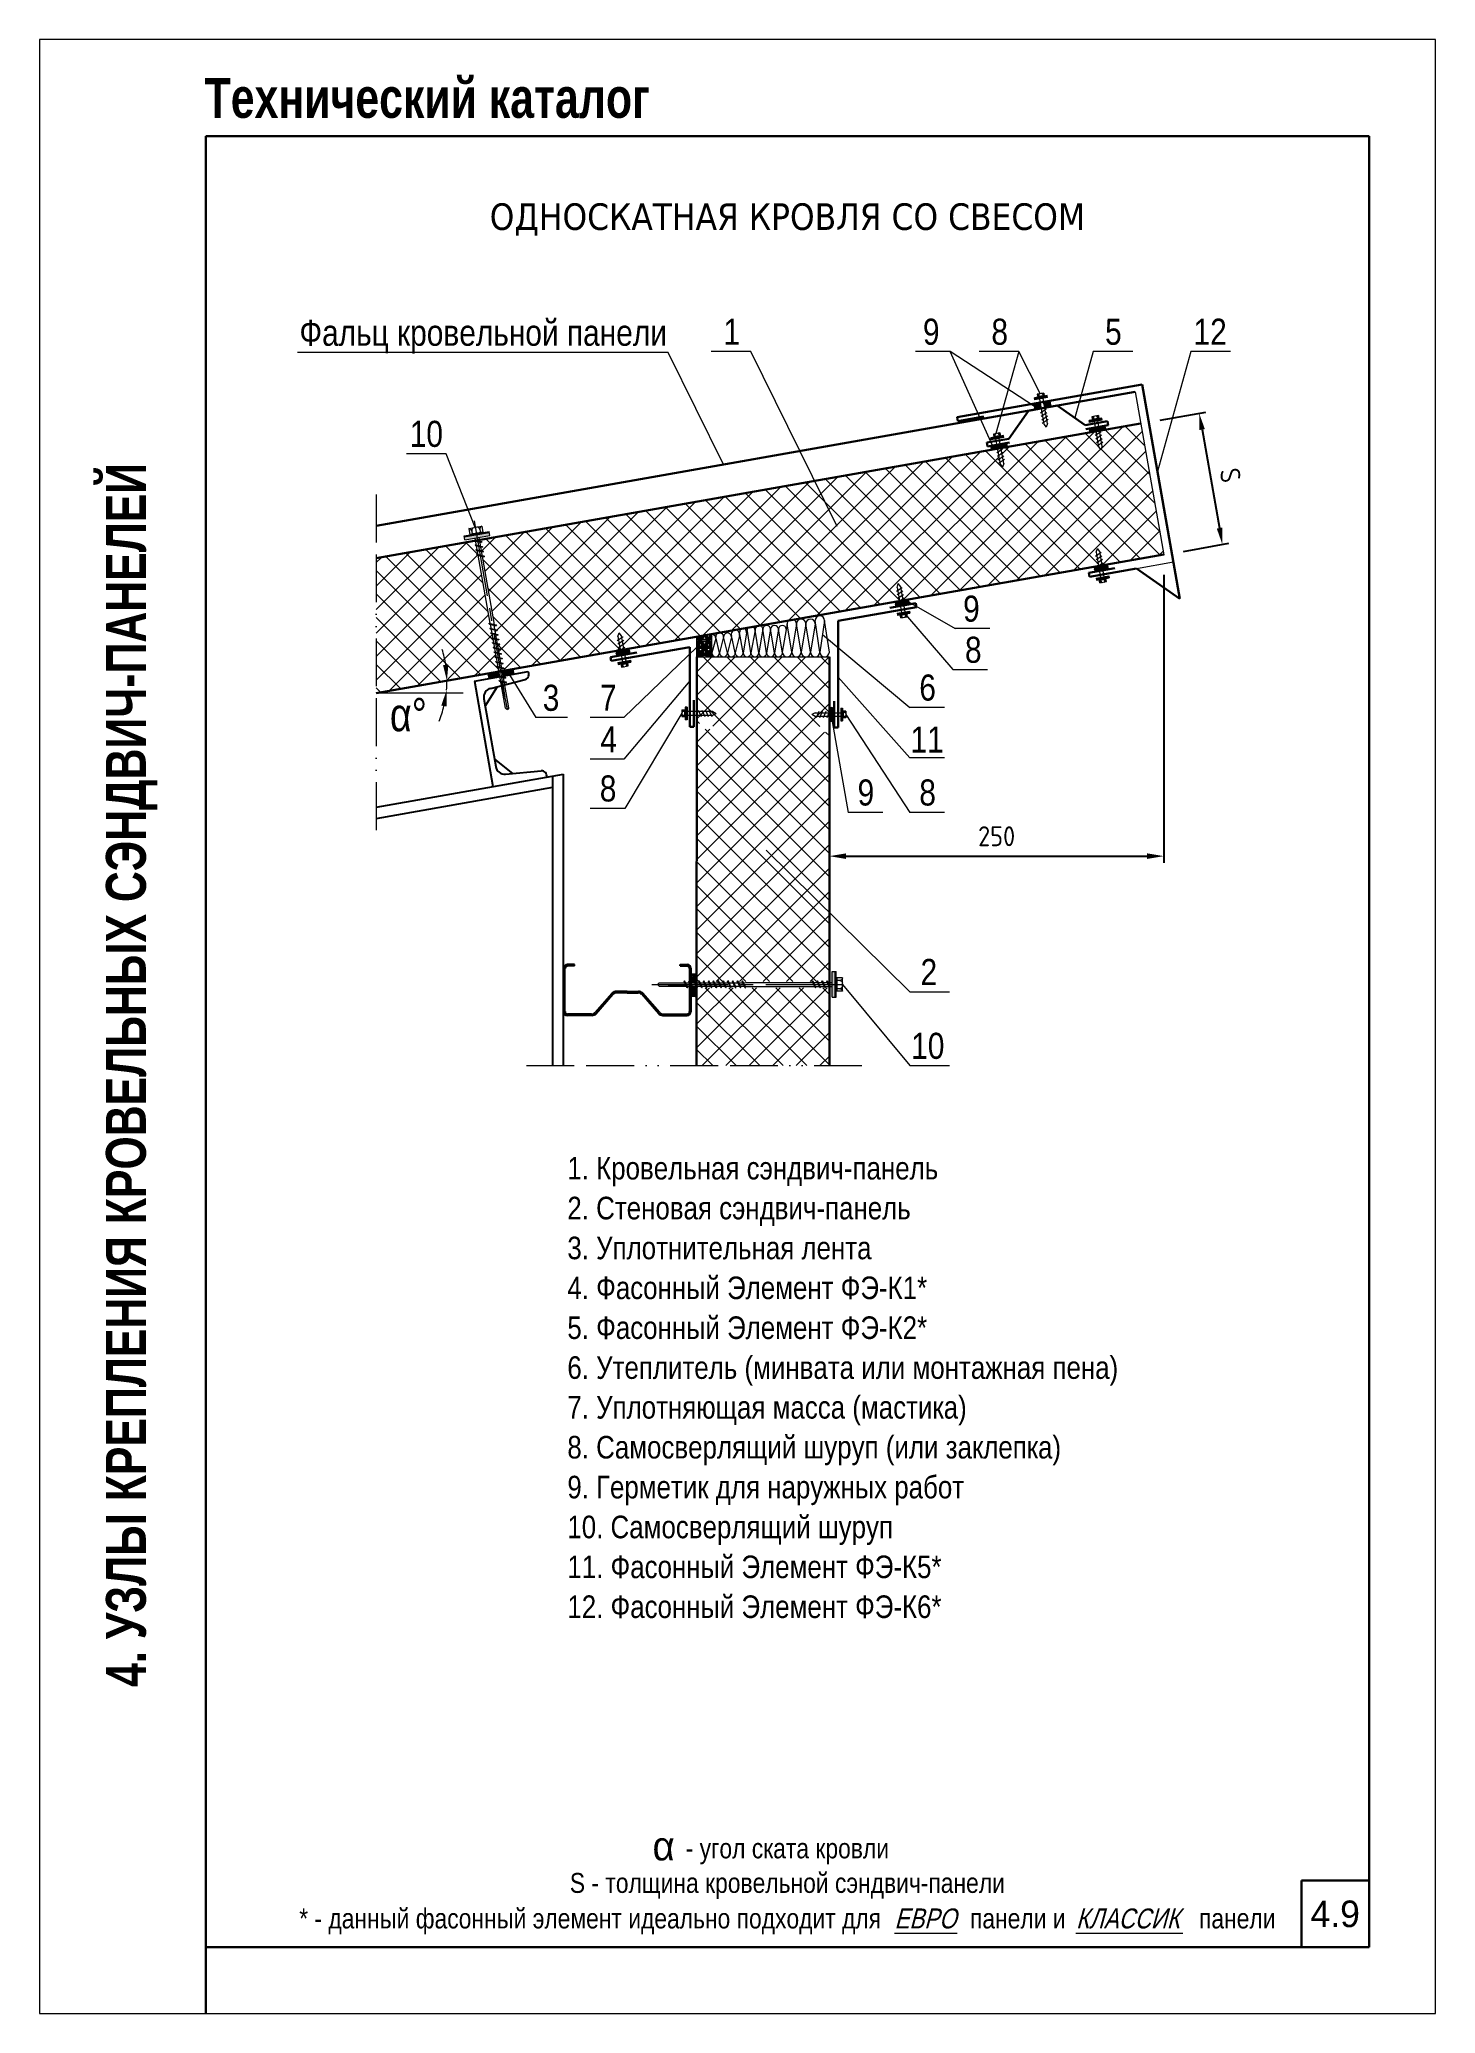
# Model space of a CAD drawing. Extents: x 5821 to 16321, y -13531 to 5774.
# Drawn here: x 14221 to 15271, y -9076 to -7591 of the extents above; entities that cross this region are included whole.
import ezdxf
from ezdxf.enums import TextEntityAlignment as Align

# ---------------------------------------------------------------- set-up
doc = ezdxf.new("R2010")
doc.units = 0
doc.header["$LTSCALE"] = 3
doc.linetypes.add('ACAD_ISO13W100', pattern=[36, 12, -3, 12, -3, 0, -3, 0, -3])
doc.linetypes.add('CENTER2', pattern=[28.575, 19.05, -3.175, 3.175, -3.175])
doc.layers.get('0').update_dxf_attribs({"linetype": 'CONTINUOUS', "lineweight": 30})
doc.layers.get('DEFPOINTS').update_dxf_attribs({"linetype": 'CONTINUOUS'})
for name, color, linetype, lineweight in [('Logo', 1, 'CONTINUOUS', 9), ('new_fill', 8, 'CONTINUOUS', 13), ('RAZMER', 7, 'CONTINUOUS', 9), ('Нащельники', 1, 'CONTINUOUS', 30), ('Саморезы', 7, 'CONTINUOUS', 13)]:
    doc.layers.add(name, color=color, linetype=linetype, lineweight=lineweight)
doc.layers.add('Прогон', color=7, linetype='CONTINUOUS')
doc.styles.add('LOGO', font='HATTEN.TTF')
doc.styles.add('ROMANS', font='romans.shx', dxfattribs={"width": 0.85})
doc.styles.get("Standard").update_dxf_attribs({"font": 'TAHOMA.TTF'})
doc.styles.add('style1', font='ARIALN.TTF')
doc.styles.add('style2', font='impact.TTF')
doc.styles.add('курсив', font='ARIAL.TTF', dxfattribs={"width": 0.8, "oblique": 15})
doc.dimstyles.new('5', dxfattribs={"dimscale": 5, "dimtxt": 3, "dimasz": 2.5, "dimexe": 1, "dimexo": 3, "dimgap": 0, "dimtad": 0, "dimdec": 0, "dimzin": 9, "dimdsep": 46, "dimtxsty": 'ROMANS', "dimblk2": 'OBLIQUE', "dimcen": -3, "dimdle": 1.5, "dimclrd": 256, "dimclre": 256, "dimclrt": 256, "dimadec": 0, "dimazin": 0, "dimtfac": 1, "dimtdec": 0, "dimtofl": 0, "dimtmove": 2, "dimatfit": 3, "dimfxl": 0, "dimtvp": 1, "dimtolj": 1, "dimtzin": 9, "dimarcsym": 0})
pattern_1 = [(10, (12288.2201, -11160.8375), (-0.21706022, 1.2310097), []), (70, (12288.2201, -11160.8375), (-1.17461578, 0.42752518), []), (130, (12288.2201, -11160.8375), (-0.95755555, -0.8034845), [])]

msp = doc.modelspace()

# ---------------------------------------------------------------- texts
msp.add_text('ОДНОСКАТНАЯ КРОВЛЯ СО СВЕСОМ', height=20).set_placement((14783.59, -7724.49), align=Align.MIDDLE_CENTER)
at = {"style": 'style1'}
for s, height, p in [('Фальц кровельной панели', 19.6116, (14416.6, -7821.66)), ('1', 19.61, (14735.52, -7820.88)), ('9', 19.61, (14885.57, -7820.88)), ('8', 19.61, (14937.07, -7820.88)), ('5', 19.61, (15022.57, -7820.88)), ('12', 19.612, (15089.09, -7820.88)), ('10', 19.612, (14499.56, -7897.72)), ('9', 19.61, (14915.78, -8029.21)), ('8', 19.61, (14917.19, -8060.13)), ('3', 19.61, (14599.61, -8096.27)), ('7', 19.61, (14642.71, -8096.27)), ('6', 19.61, (14882.83, -8088.58)), ('4', 19.61, (14642.94, -8127.61)), ('8', 19.61, (14642.51, -8164.47)), ('9', 19.61, (14836.43, -8167.5)), ('8', 19.61, (14882.83, -8167.5)), ('2', 19.61, (14883.75, -8302.53)), ('10', 19.612, (14876.74, -8358.08)), ('1. Кровельная сэндвич-панель', 17, (14618.12, -8448.82)), ('2. Стеновая сэндвич-панель', 17, (14618.12, -8478.82)), ('3. Уплотнительная лента', 17, (14618.12, -8508.82)), ('4. Фасонный Элемент ФЭ-К1*', 17, (14618.12, -8538.82)), ('5. Фасонный Элемент ФЭ-К2*', 17, (14618.12, -8568.82)), ('6. Утеплитель (минвата или монтажная пена)', 17, (14618.12, -8598.82)), ('7. Уплотняющая масса (мастика)', 17, (14618.12, -8628.72)), ('8. Самосверлящий шуруп (или заклепка)', 17, (14618.12, -8658.72)), ('9. Герметик для наружных работ', 17, (14618.12, -8688.72)), ('10. Самосверлящий шуруп', 17, (14618.12, -8718.72)), ('11. Фасонный Элемент ФЭ-К5*', 17, (14618.12, -8748.72)), ('12. Фасонный Элемент ФЭ-К6*', 17, (14618.12, -8778.72))]:
    msp.add_text(s, height=height, dxfattribs=at).set_placement(p)
for s, height, p in [('11', 19.612, (14888.71, -8127.69)), ('- угол ската кровли', 15, (14783.59, -8959.5)), ('S - толщина кровельной сэндвич-панели', 15, (14783.59, -8985.5)), ('* - данный фасонный элемент идеально подходит для              панели и                     панели', 15, (14783.59, -9012.24))]:
    msp.add_text(s, height=height, dxfattribs=at).set_placement(p, align=Align.CENTER)
at = {"color": 1, "style": 'курсив', "oblique": 15, "width": 0.8}
for s, p in [('ЕВРО', (14887.41, -9012.24)), ('КЛАССИК', (15039.7, -9012.24))]:
    msp.add_text(s, height=15, dxfattribs=at).set_placement(p, align=Align.CENTER)
at = {"insert": (14690.56, -8950.39), "char_height": 13, "attachment_point": 5, "style": 'style1'}
msp.add_mtext('\\A1;{\\fGreekS|b0|i0|c204|p0;\\H1.667x;a}', dxfattribs=at)
at = {"layer": 'new_fill', "style": 'style2'}
msp.add_text('Технический каталог', height=30, dxfattribs=at).set_placement((14345.3, -7650.19))
msp.add_text('4. УЗЛЫ КРЕПЛЕНИЯ КРОВЕЛЬНЫХ СЭНДВИЧ-ПАНЕЛЕЙ', height=30, rotation=90, dxfattribs=at).set_placement((14286.09, -8370.17), align=Align.MIDDLE_CENTER)
at = {"layer": 'new_fill', "style": 'LOGO'}
msp.add_text('4.9', height=20, dxfattribs=at).set_placement((15195.64, -9001.24), align=Align.MIDDLE_CENTER)
at = {"layer": 'RAZMER', "insert": (14498.53, -8099.33), "char_height": 25, "attachment_point": 5, "style": 'ROMANS'}
msp.add_mtext('\\A1;{\\fGreekS|b0|i0|c204|p0;α\\fGreekS|b0|i0|c0|p0;°}', dxfattribs=at)

# ---------------------------------------------------------------- blocks, each defined once
blk = doc.blocks.new('*D1188')
at = {"layer": 'DEFPOINTS', "color": 0, "transparency": 16777216}
for p in [(15066.7, -7978.9), (14815.2, -8146.5), (15066.7, -8205.6)]:
    blk.add_point(p, dxfattribs=at)
at = {"layer": 'RAZMER', "lineweight": -2, "transparency": 16777216}
for p, q in [((15066.7, -7993.9), (15066.7, -8210.6)), ((14815.2, -8161.5), (14815.2, -8210.6)), ((14827.7, -8205.6), (15054.2, -8205.6))]:
    blk.add_line(p, q, dxfattribs=at)
at = {"layer": 'RAZMER', "transparency": 16777216}
for points in [[(14827.7, -8203.5), (14827.7, -8207.7), (14815.2, -8205.6)], [(15054.2, -8203.5), (15054.2, -8207.7), (15066.7, -8205.6)]]:
    blk.add_solid(points, dxfattribs=at)
at = {"layer": 'RAZMER', "transparency": 16777216, "insert": (14941, -8190.6), "char_height": 15, "attachment_point": 5, "style": 'ROMANS'}
blk.add_mtext('\\A1;{\\Fromans.shx|c204;250}', dxfattribs=at)
blk = doc.blocks.new('_OBLIQUE')
at = {"color": 0, "linetype": 'ByBlock'}
blk.add_line((-0.5, -0.5), (0.5, 0.5), dxfattribs=at)
blk = doc.blocks.new('Z-профиль')
at = {"layer": 'Прогон'}
for p, q in [((0, -16.4), (0, 16.4)), ((1, -16.1), (1, 16.1)), ((8.2, 19.2), (2.7, 19.2)), ((8.2, 18.2), (3.1, 18.2)), ((8.2, 18.2), (8.2, 19.2)), ((87.6, 19.2), (93, 19.2)), ((87.6, 18.2), (87.6, 19.2)), ((87.6, 18.2), (92.7, 18.2)), ((94.8, -16.1), (94.8, 16.1)), ((95.8, -16.4), (95.8, 16.4)), ((23.6, -17), (36.4, -2.4)), ((24.3, -17.8), (37.1, -3.2)), ((47.9, -1.1), (39.5, -1.1)), ((47.9, -2.1), (39.6, -2.1)), ((47.9, -1.1), (56.3, -1.1)), ((47.9, -2.1), (56.1, -2.1)), ((71.5, -17.8), (58.7, -3.2)), ((72.2, -17), (59.4, -2.4)), ((21.2, -19.2), (2.7, -19.2)), ((21, -18.2), (3.1, -18.2)), ((74.6, -19.2), (93, -19.2)), ((74.7, -18.2), (92.7, -18.2))]:
    blk.add_line(p, q, dxfattribs=at)
for centre, radius, start, end in [((2.7, 16.4), 2.74, 90, 180), ((3.1, 16.1), 2.05, 90, 180), ((92.7, 16.1), 2.05, 0, 90), ((93, 16.4), 2.74, 0, 90), ((39.5, -5.2), 4.1, 90, 138.6522), ((39.6, -5.5), 3.42, 90, 138.6522), ((56.1, -5.5), 3.42, 41.3478, 90), ((56.3, -5.2), 4.1, 41.3478, 90), ((2.7, -16.4), 2.74, 180, 270), ((3.1, -16.1), 2.05, 180, 270), ((21, -14.7), 3.42, 270, 318.6522), ((21.2, -15), 4.1, 270, 318.6522), ((74.6, -15), 4.1, 221.3478, 270), ((74.7, -14.7), 3.42, 221.3478, 270), ((92.7, -16.1), 2.05, 270, 0), ((93, -16.4), 2.74, 270, 0)]:
    blk.add_arc(centre, radius, start, end, dxfattribs=at)
blk = doc.blocks.new('40х80швеллер')
at = {"layer": 'Прогон'}
for p, q in [((0.1, 80.6), (0, 0)), ((0.1, 80.6), (41.2, 80.5)), ((11.2, 73), (38, 75.1)), ((4.9, 66.2), (4.8, 14.4)), ((4.9, 60.5), (16.4, 73.4)), ((4.8, 20.1), (16.3, 7.2)), ((11.1, 7.6), (37.9, 5.4))]:
    blk.add_line(p, q, dxfattribs=at)
for centre, radius, start, end in [((37.5, 79), 3.97, 277.6053, 22.1728), ((11.7, 66.2), 6.84, 94.5185, 179.9185), ((11.6, 14.4), 6.84, 179.9185, 265.3185), ((37.4, 1.5), 3.97, 337.6641, 82.2316)]:
    blk.add_arc(centre, radius, start, end, dxfattribs=at)
blk = doc.blocks.new('саморез1')
at = {"layer": 'new_fill'}
blk.add_hatch(color=254, dxfattribs=at).paths.add_polyline_path([(-1.2, -4.8), (0, -4.8), (0, 4.8), (-1.2, 4.8)])
at = {"layer": 'Саморезы', "ltscale": 150}
for p, q in [((-3.9, 2.6), (-1.5, 2.6)), ((-3.9, 2.6), (-3.9, -2.4)), ((-2.9, 1.7), (-1.5, 1.7)), ((-1.9, 2.6), (-1.9, -2.4)), ((0, 4.8), (-1.5, 4.8)), ((-1.5, 4.8), (-1.5, -4.8)), ((-1.2, 4.8), (-1.2, -4.8)), ((0, 4.8), (0, -4.8)), ((19.2, 1.4), (0, 1.4)), ((8.4, 2.4), (10.5, -2.4)), ((11.1, 2.4), (13.2, -2.4)), ((13.8, 2.4), (15.9, -2.4)), ((16.4, 2.4), (18.5, -2.4)), ((19.2, 1.4), (21.8, 0)), ((19.2, -1.4), (21.8, 0)), ((-3.9, -2.4), (-1.5, -2.4)), ((-2.9, -1.4), (-1.5, -1.4)), ((0, -4.8), (-1.5, -4.8)), ((0, -1.4), (19.2, -1.4))]:
    blk.add_line(p, q, dxfattribs=at)
for centre, start, end in [((-2.9, 2.7), 182.373, 269.9653), ((-2.9, 0.7), 90.0347, 177.627), ((-2.9, -0.4), 182.373, 269.9653), ((-2.9, -2.4), 90.0347, 177.627)]:
    blk.add_arc(centre, 1, start, end, dxfattribs=at)
blk = doc.blocks.new('саморез4')
at = {"layer": 'new_fill'}
blk.add_hatch(color=254, dxfattribs=at).paths.add_polyline_path([(-2.4, -9.4), (0, -9.4), (0, 9.8), (-2.4, 9.8)])
at = {"layer": 'Саморезы', "ltscale": 150}
for p, q in [((-7.9, 5), (-3.1, 5)), ((-7.9, -5), (-7.9, 5)), ((-5.9, 3.1), (-3.1, 3.1)), ((-3.8, -5), (-3.8, 5)), ((0, 9.8), (-3.1, 9.8)), ((-3.1, -9.4), (-3.1, 9.8)), ((-2.4, -9.4), (-2.4, 9.8)), ((0, -9.4), (0, 9.8)), ((64.9, 1.5), (0, 1.5)), ((1.3, -2.2), (3.4, 2.7)), ((1.9, -2.2), (4, 2.7)), ((3.7, 2.9), (3.4, 2.7)), ((3.7, 2.9), (4, 2.7)), ((4.9, -2.2), (7, 2.7)), ((5.5, -2.2), (7.6, 2.7)), ((7.3, 2.9), (7, 2.7)), ((7.3, 2.9), (7.6, 2.7)), ((8.6, -2.2), (10.7, 2.7)), ((9.2, -2.2), (11.3, 2.7)), ((11, 2.9), (10.7, 2.7)), ((11, 2.9), (11.3, 2.7)), ((12.2, -2.2), (14.3, 2.7)), ((12.8, -2.2), (14.9, 2.7)), ((14.6, 2.9), (14.3, 2.7)), ((14.6, 2.9), (14.9, 2.7)), ((64.9, -2.2), (67, 2.7)), ((65.6, -2.2), (67.7, 2.7)), ((67.3, 2.9), (67, 2.7)), ((130, 1.3), (67.1, 1.3)), ((67.3, 2.9), (67.7, 2.7)), ((68.6, -2.2), (70.7, 2.7)), ((69.2, -2.2), (71.3, 2.7)), ((71, 2.9), (70.7, 2.7)), ((71, 2.9), (71.3, 2.7)), ((72.2, -2.2), (74.3, 2.7)), ((72.8, -2.2), (74.9, 2.7)), ((74.6, 2.9), (74.3, 2.7)), ((74.6, 2.9), (74.9, 2.7)), ((75.8, -2.2), (77.9, 2.7)), ((76.4, -2.2), (78.5, 2.7)), ((78.2, 2.9), (77.9, 2.7)), ((78.2, 2.9), (78.5, 2.7)), ((79.5, -2.2), (81.5, 2.7)), ((80.1, -2.2), (82.2, 2.7)), ((81.9, 2.9), (81.5, 2.7)), ((81.9, 2.9), (82.2, 2.7)), ((83.1, -2.2), (85.2, 2.7)), ((83.7, -2.2), (85.8, 2.7)), ((85.5, 2.9), (85.2, 2.7)), ((85.5, 2.9), (85.8, 2.7)), ((86.7, -2.2), (88.8, 2.7)), ((87.3, -2.2), (89.4, 2.7)), ((89.1, 2.9), (88.8, 2.7)), ((89.1, 2.9), (89.4, 2.7)), ((90.3, -2.2), (92.4, 2.7)), ((90.9, -2.2), (93, 2.7)), ((92.7, 2.9), (92.4, 2.7)), ((92.7, 2.9), (93, 2.7)), ((94, -2.2), (96.1, 2.7)), ((94.6, -2.2), (96.7, 2.7)), ((96.4, 2.9), (96.1, 2.7)), ((96.4, 2.9), (96.7, 2.7)), ((97.6, -2.2), (99.7, 2.7)), ((98.2, -2.2), (100.3, 2.7)), ((100, 2.9), (99.7, 2.7)), ((100, 2.9), (100.3, 2.7)), ((101.2, -2.2), (103.3, 2.7)), ((101.8, -2.2), (103.9, 2.7)), ((103.6, 2.9), (103.3, 2.7)), ((103.6, 2.9), (103.9, 2.7)), ((104.8, -2.2), (106.9, 2.7)), ((105.5, -2.2), (107.6, 2.7)), ((107.2, 2.9), (106.9, 2.7)), ((107.2, 2.9), (107.6, 2.7)), ((108.5, -2.2), (110.6, 2.7)), ((109.1, -2.2), (111.2, 2.7)), ((110.9, 2.9), (110.6, 2.7)), ((110.9, 2.9), (111.2, 2.7)), ((130, 1.3), (131.2, 0)), ((-7.9, -5), (-3.1, -5)), ((-5.9, -3.1), (-3.1, -3.1)), ((0, -9.4), (-3.1, -9.4)), ((64.9, -1.5), (0, -1.5)), ((64.9, -1.5), (0, -1.5)), ((1.6, -2.4), (1.3, -2.2)), ((1.6, -2.4), (1.9, -2.2)), ((5.2, -2.4), (4.9, -2.2)), ((5.2, -2.4), (5.5, -2.2)), ((8.9, -2.4), (8.6, -2.2)), ((8.9, -2.4), (9.2, -2.2)), ((12.5, -2.4), (12.2, -2.2)), ((12.5, -2.4), (12.8, -2.2)), ((65.3, -2.4), (64.9, -2.2)), ((65.3, -2.4), (65.6, -2.2)), ((130, -1.3), (67.1, -1.3)), ((68.9, -2.4), (68.6, -2.2)), ((68.9, -2.4), (69.2, -2.2)), ((72.5, -2.4), (72.2, -2.2)), ((72.5, -2.4), (72.8, -2.2)), ((76.1, -2.4), (75.8, -2.2)), ((76.1, -2.4), (76.4, -2.2)), ((79.8, -2.4), (79.5, -2.2)), ((79.8, -2.4), (80.1, -2.2)), ((83.4, -2.4), (83.1, -2.2)), ((83.4, -2.4), (83.7, -2.2)), ((87, -2.4), (86.7, -2.2)), ((87, -2.4), (87.3, -2.2)), ((90.6, -2.4), (90.3, -2.2)), ((90.6, -2.4), (90.9, -2.2)), ((94.3, -2.4), (94, -2.2)), ((94.3, -2.4), (94.6, -2.2)), ((97.9, -2.4), (97.6, -2.2)), ((97.9, -2.4), (98.2, -2.2)), ((101.5, -2.4), (101.2, -2.2)), ((101.5, -2.4), (101.8, -2.2)), ((105.1, -2.4), (104.8, -2.2)), ((105.1, -2.4), (105.5, -2.2)), ((108.8, -2.4), (108.5, -2.2)), ((108.8, -2.4), (109.1, -2.2)), ((130, -1.3), (131.2, 0))]:
    blk.add_line(p, q, dxfattribs=at)
at = {"layer": 'Саморезы'}
for p, q in [((67.1, 1.3), (64.9, 1.5)), ((67.1, -1.3), (64.9, -1.5))]:
    blk.add_line(p, q, dxfattribs=at)
at = {"layer": 'Саморезы', "ltscale": 150}
for centre, radius, start, end in [((-5.9, 5.1), 2, 182.373, 269.9653), ((-5.9, 1.1), 2, 90.0347, 177.627), ((80.3, 1057.7), 1058.9, 271.592, 272.7554), ((-5.9, -1.1), 2, 182.373, 269.9653), ((-5.9, -5.1), 2, 90.0347, 177.627)]:
    blk.add_arc(centre, radius, start, end, dxfattribs=at)
blk = doc.blocks.new('*D1189')
at = {"layer": 'DEFPOINTS', "color": 0, "transparency": 16777216}
for p in [(15049.3, -7880.2), (15110.8, -7971.1), (15066.7, -7978.9)]:
    blk.add_point(p, dxfattribs=at)
at = {"layer": 'RAZMER', "lineweight": -2, "transparency": 16777216}
for p, q in [((15064.1, -7877.6), (15098.3, -7871.5)), ((15095.5, -7884.7), (15108.6, -7958.8)), ((15081.5, -7976.3), (15115.7, -7970.2))]:
    blk.add_line(p, q, dxfattribs=at)
at = {"layer": 'RAZMER', "transparency": 16777216}
for points in [[(15097.6, -7884.3), (15093.5, -7885.1), (15093.3, -7872.4)], [(15110.7, -7958.4), (15106.6, -7959.2), (15110.8, -7971.1)]]:
    blk.add_solid(points, dxfattribs=at)
at = {"layer": 'RAZMER', "transparency": 16777216, "insert": (15116.8, -7919.1), "char_height": 15, "attachment_point": 5, "rotation": 280.0243, "style": 'ROMANS'}
blk.add_mtext('\\A1;S', dxfattribs=at)

# ---------------------------------------------------------------- dimensions: what is measured, and where the dimension line sits
at = {"layer": 'RAZMER'}
dim = msp.add_aligned_dim(p1=(15049.29, -7880.17), p2=(15066.74, -7978.89), distance=44.73, text='S', dimstyle='5', override={"dimlfac": 1, "dimtxsty": 'ROMANS', "dimsah": 1, "dimtolj": 1}, dxfattribs=at)
dim.commit()
dim.dimension.update_dxf_attribs({"geometry": '*D1189', "text_midpoint": (15116.84, -7919.13)})
dim = msp.add_linear_dim(base=(15066.74, -8205.63), p1=(14815.19, -8146.54), p2=(15066.74, -7978.89), text='{\\Fromans.shx|c204;250}', dimstyle='5', dxfattribs=at)
dim.commit()
dim.dimension.update_dxf_attribs({"geometry": '*D1188', "text_midpoint": (14940.97, -8190.63)})

# ---------------------------------------------------------------- hatches: boundary and pattern name
at = {"layer": 'new_fill'}
h = msp.add_hatch(dxfattribs=at)
h.set_pattern_fill('NET3', color=256, scale=10, angle=10, style=0)
h.set_pattern_definition([(10, (12288.2201, -12645.8375), (-0.21706022, 1.2310097), []), (70, (12288.2201, -12645.8375), (-1.17461578, 0.42752518), []), (130, (12288.2201, -12645.8375), (-0.95755555, -0.8034845), [])])
h.paths.add_polyline_path([(14973.61, -7864.39), (14969.04, -7865.2), (14969.82, -7869.63), (14974.39, -7868.83)])
h.paths.add_polyline_path([(14980.94, -7863.1), (14976.36, -7863.9), (14977.15, -7868.34), (14981.73, -7867.53)])
h = msp.add_hatch(dxfattribs=at)
h.set_pattern_fill('ANSI37', color=256, scale=100, style=0)
h.set_pattern_definition([(45, (12288.22, -11160.837), (-8.838835, 8.838835), []), (135, (12288.22, -11160.837), (-8.838835, -8.838835), [])])
h.paths.add_polyline_path([(15049.29, -7880.17), (15018.38, -7885.62), (15020.41, -7897.16), (15019.47, -7899.9), (15017.65, -7897.65), (15015.62, -7886.11), (14944.3, -7898.68), (14946.34, -7910.22), (14945.4, -7912.96), (14943.58, -7910.71), (14941.55, -7899.17), (14552.06, -7967.84), (14552.22, -7968.72), (14553.83, -7969.1), (14553.58, -7969.62), (14552.32, -7969.33), (14552.85, -7972.29), (14554.46, -7972.67), (14554.21, -7973.19), (14552.95, -7972.9), (14553.48, -7975.87), (14555.09, -7976.24), (14554.84, -7976.77), (14553.58, -7976.47), (14554.11, -7979.44), (14555.72, -7979.82), (14555.47, -7980.34), (14554.21, -7980.04), (14562.99, -8029.82), (14563.13, -8031.36), (14564.88, -8031.78), (14564.63, -8032.3), (14563.18, -8031.96), (14563.18, -8031.97), (14563.7, -8034.92), (14565.51, -8035.35), (14565.26, -8035.87), (14563.81, -8035.53), (14564.33, -8038.49), (14566.14, -8038.92), (14565.89, -8039.44), (14564.44, -8039.1), (14564.96, -8042.07), (14566.77, -8042.49), (14566.52, -8043.01), (14565.07, -8042.67), (14565.59, -8045.64), (14567.4, -8046.06), (14567.15, -8046.58), (14565.7, -8046.24), (14566.22, -8049.21), (14568.03, -8049.63), (14567.78, -8050.16), (14566.33, -8049.82), (14566.85, -8052.78), (14568.66, -8053.21), (14568.41, -8053.73), (14566.96, -8053.39), (14567.48, -8056.35), (14569.29, -8056.78), (14569.04, -8057.3), (14567.59, -8056.96), (14568.11, -8059.92), (14569.92, -8060.35), (14569.67, -8060.87), (14568.22, -8060.53), (14568.74, -8063.5), (14570.55, -8063.92), (14570.3, -8064.44), (14568.85, -8064.1), (14569.24, -8066.36), (14657.73, -8050.75), (14657.96, -8050.61), (14656.16, -8040.41), (14657.1, -8037.67), (14658.92, -8039.92), (14660.74, -8050.22), (14761.68, -8032.42, -0.0476555), (14762.28, -8032.32), (14867.64, -8013.74), (14867.9, -8013.57), (14866.1, -8003.38), (14867.04, -8000.64), (14868.86, -8002.89), (14870.68, -8013.2), (15017.37, -7987.34), (15017.63, -7987.17), (15015.83, -7976.98), (15016.77, -7974.24), (15018.59, -7976.49), (15020.4, -7986.8), (15066.7, -7978.64)])
h.paths.add_polyline_path([(14559.34, -8030.48), (14560.08, -8030.65), (14551.03, -7979.3), (14549.92, -7979.04), (14550.17, -7978.52), (14550.92, -7978.69), (14550.4, -7975.73), (14549.29, -7975.47), (14549.54, -7974.94), (14550.29, -7975.12), (14549.77, -7972.15), (14548.66, -7971.89), (14548.91, -7971.37), (14549.66, -7971.55), (14549.14, -7968.58), (14548.59, -7968.45), (14474.37, -7981.54), (14474.37, -8083.08), (14565.2, -8067.07), (14565.63, -8066.19), (14566.58, -8066.41), (14566.05, -8063.45), (14564.75, -8063.14), (14565, -8062.62), (14565.95, -8062.84), (14565.42, -8059.88), (14564.12, -8059.57), (14564.37, -8059.05), (14565.32, -8059.27), (14564.79, -8056.3), (14563.49, -8056), (14563.74, -8055.48), (14564.69, -8055.7), (14564.16, -8052.73), (14562.86, -8052.43), (14563.11, -8051.91), (14564.06, -8052.13), (14563.53, -8049.16), (14562.23, -8048.85), (14562.48, -8048.33), (14563.43, -8048.55), (14562.9, -8045.59), (14561.6, -8045.28), (14561.85, -8044.76), (14562.8, -8044.98), (14562.27, -8042.02), (14560.97, -8041.71), (14561.23, -8041.19), (14562.17, -8041.41), (14561.64, -8038.45), (14560.34, -8038.14), (14560.6, -8037.62), (14561.54, -8037.84), (14561.01, -8034.87), (14559.71, -8034.57), (14559.97, -8034.05), (14560.91, -8034.27), (14560.58, -8032.43), (14560.28, -8031.28), (14559.08, -8031)])
h = msp.add_hatch(dxfattribs=at)
h.set_pattern_fill('NET3', color=256, scale=10, angle=10, style=0)
h.set_pattern_definition([(10, (12362.2859, -11160.8505), (-0.21706022, 1.2310097), []), (70, (12362.2859, -11160.8505), (-1.17461578, 0.42752518), []), (130, (12362.2859, -11160.8505), (-0.95755555, -0.8034845), [])])
h.paths.add_polyline_path([(15022.43, -7881.86), (15010.53, -7883.96), (15011.05, -7886.91), (15022.96, -7884.81)])
h = msp.add_hatch(dxfattribs=at)
h.set_pattern_fill('NET3', color=256, scale=10, angle=10, style=0)
h.set_pattern_definition([(10, (12288.2145, -11173.9113), (-0.21706022, 1.2310097), []), (70, (12288.2145, -11173.9113), (-1.17461578, 0.42752518), []), (130, (12288.2145, -11173.9113), (-0.95755555, -0.8034845), [])])
h.paths.add_polyline_path([(14948.36, -7894.92), (14936.46, -7897.02), (14936.98, -7899.97), (14948.88, -7897.87)])
h = msp.add_hatch(dxfattribs=at)
h.set_pattern_fill('NET3', color=256, scale=10, angle=10, style=0)
h.set_pattern_definition([(10, (6987.8903, -16253.8062), (-0.21706022, 1.23100969), []), (70, (6987.8903, -16253.8062), (-1.17461578, 0.42752518), []), (130, (6987.8903, -16253.8062), (-0.95755555, -0.80348451), [])])
h.paths.add_polyline_path([(15017.45, -7987.58), (15015.6, -7987.91, 0.7797218), (15016.2, -7991.35), (15018.06, -7991.02)])
h.paths.add_polyline_path([(15021.59, -7986.85), (15017.45, -7987.58), (15018.06, -7991.02), (15022.19, -7990.29)])
h.paths.add_polyline_path([(15023.17, -7986.57), (15021.59, -7986.85), (15022.19, -7990.29), (15023.8, -7990.01, 0.7768138)])
h = msp.add_hatch(dxfattribs=at)
h.set_pattern_fill('NET3', color=256, scale=10, angle=10, style=0)
h.set_pattern_definition([(10, (6838.1656, -16280.2066), (-0.21706022, 1.23100969), []), (70, (6838.1656, -16280.2066), (-1.17461578, 0.42752518), []), (130, (6838.1656, -16280.2066), (-0.95755555, -0.80348451), [])])
h.paths.add_polyline_path([(14867.72, -8013.98), (14865.88, -8014.31, 0.7797218), (14866.47, -8017.75), (14868.33, -8017.42)])
h.paths.add_polyline_path([(14871.86, -8013.25), (14867.72, -8013.98), (14868.33, -8017.42), (14872.47, -8016.69)])
h.paths.add_polyline_path([(14873.44, -8012.97), (14871.86, -8013.25), (14872.47, -8016.69), (14874.07, -8016.41, 0.7768138)])
h = msp.add_hatch(dxfattribs=at)
h.set_pattern_fill('ESCHER', color=256, scale=5, style=0)
h.set_pattern_definition([(60, (12288.22, -11160.8375), (-6, -1e-09), [5.5, -0.5]), (180, (12288.22, -11160.8375), (3, -5.1961524), [5.5, -0.5]), (300, (12288.22, -11160.8375), (6, -1e-09), [5.5, -0.5]), (60, (12288.72, -11160.8375), (-6, -1e-09), [1, -5]), (300, (12288.72, -11160.8375), (6, -1e-09), [1, -5]), (60, (12287.97, -11160.4044), (-6, -1e-09), [1, -5]), (180, (12287.97, -11160.4044), (3, -5.1961524), [1, -5]), (300, (12287.97, -11161.2705), (6, -1e-09), [1, -5]), (180, (12287.97, -11161.2705), (3, -5.1961524), [1, -5]), (60, (12286.22, -11160.8375), (-6, -1e-09), [1, -5]), (300, (12286.22, -11160.8375), (6, -1e-09), [1, -5]), (60, (12289.22, -11162.5695), (-6, -1e-09), [1, -5]), (180, (12289.22, -11162.5695), (3, -5.1961524), [1, -5]), (300, (12289.22, -11159.1054), (6, -1e-09), [1, -5]), (180, (12289.22, -11159.1054), (3, -5.1961524), [1, -5]), (0, (12289.22, -11159.9714), (-3, 5.1961524), [3.5, -2.5]), (0, (12289.22, -11161.7035), (-3, 5.1961524), [3.5, -2.5]), (120, (12288.47, -11159.5384), (-6, 1e-09), [3.5, -2.5]), (120, (12286.97, -11160.4044), (-6, 1e-09), [3.5, -2.5]), (240, (12286.97, -11161.2705), (3, -5.1961524), [3.5, -2.5]), (240, (12288.47, -11162.1365), (3, -5.1961524), [3.5, -2.5])])
h.paths.add_polyline_path([(14726.68, -8038.6), (14715.44, -8040.58), (14715.44, -8055.58), (14726.68, -8055.58)])
h = msp.add_hatch(dxfattribs=at)
h.set_pattern_fill('NET3', color=256, scale=10, angle=10, style=0)
h.set_pattern_definition([(10, (6628.2235, -16317.2408), (-0.21706022, 1.23100969), []), (70, (6628.2235, -16317.2408), (-1.17461578, 0.42752518), []), (130, (6628.2235, -16317.2408), (-0.95755555, -0.80348451), [])])
h.paths.add_polyline_path([(14657.78, -8051.02), (14655.93, -8051.34, 0.7797218), (14656.53, -8054.79), (14658.39, -8054.46)])
h.paths.add_polyline_path([(14661.92, -8050.29), (14657.78, -8051.02), (14658.39, -8054.46), (14662.53, -8053.73)])
h.paths.add_polyline_path([(14663.5, -8050.01), (14661.92, -8050.29), (14662.53, -8053.73), (14664.13, -8053.44, 0.7768138)])
h = msp.add_hatch(dxfattribs=at)
h.set_pattern_fill('ANSI37', color=256, scale=100, style=0)
h.set_pattern_definition([(45, (5672.525, -16261.204), (-8.838835, 8.838835), []), (135, (5672.525, -16261.204), (-8.838835, -8.838835), [])])
h.paths.add_polyline_path([(14805.46, -8108.02), (14815.19, -8108.02), (14815.19, -8055.58), (14807.05, -8055.58, -0.0656822), (14806.2, -8055.69, -0.0656822), (14805.36, -8055.58), (14793.91, -8055.58, -0.0656822), (14793.06, -8055.69, -0.0656822), (14792.21, -8055.58), (14787.41, -8055.58, -0.0585471), (14786.65, -8055.69, -0.0585471), (14785.9, -8055.58), (14781.09, -8055.58, -0.0656822), (14780.24, -8055.69, -0.0656822), (14779.4, -8055.58), (14774.59, -8055.58, -0.0585471), (14773.83, -8055.69, -0.0585471), (14773.08, -8055.58), (14768.27, -8055.58, -0.0727294), (14767.33, -8055.69, -0.0727294), (14766.39, -8055.58), (14761.59, -8055.58, -0.066975), (14760.72, -8055.69, -0.066975), (14759.86, -8055.58), (14755.05, -8055.58, -0.0656822), (14754.2, -8055.69, -0.0656822), (14753.36, -8055.58), (14741.91, -8055.58, -0.0656822), (14741.06, -8055.69, -0.0656822), (14740.22, -8055.58), (14735.41, -8055.58, -0.0585471), (14734.65, -8055.69, -0.0585471), (14733.9, -8055.58), (14729.09, -8055.58, -0.0656822), (14728.24, -8055.69, -0.0656822), (14727.4, -8055.58), (14722.59, -8055.58, -0.0585471), (14721.84, -8055.69, -0.0585471), (14721.08, -8055.58), (14716.27, -8055.58, -0.0654565), (14715.43, -8055.69), (14715.41, -8105.87), (14727.46, -8105.87), (14727.46, -8110.07), (14715.41, -8110.07), (14715.32, -8299.82), (14815.19, -8299.82), (14815.19, -8112.22), (14805.46, -8112.22)])
h.paths.add_polyline_path([(14715.32, -8304.62), (14715.3, -8363.2), (14815.19, -8363.2), (14815.19, -8304.62)])
h = msp.add_hatch(dxfattribs=at)
h.set_pattern_fill('NET3', color=256, scale=10, angle=10, style=0)
h.set_pattern_definition(pattern_1)
h.paths.add_polyline_path([(14566.26, -8069.76), (14567.21, -8069.98), (14566.68, -8067.02), (14566.17, -8066.9), (14558.32, -8068.28), (14558.96, -8071.96), (14567.1, -8070.54), (14566.37, -8070.37), (14566.09, -8070.11)])
h.paths.add_polyline_path([(14577.21, -8064.95), (14569.24, -8066.36), (14569.37, -8067.07), (14570.82, -8067.41), (14571.09, -8067.67), (14570.93, -8068.01), (14569.48, -8067.67), (14569.89, -8070.05), (14577.86, -8068.66)])
h = msp.add_hatch(dxfattribs=at)
h.set_pattern_fill('NET3', color=256, scale=10, style=0)
h.set_pattern_definition([(0, (4622.5248, -14756.5042), (0, 1.25), []), (60, (4622.5248, -14756.5042), (-1.08253175, 0.625), []), (120, (4622.5248, -14756.5042), (-1.08253175, -0.625), [])])
h.paths.add_polyline_path([(14815.19, -8095.2), (14815.19, -8096.08), (14818.69, -8096.08), (14818.69, -8095.19, 0.7809828)])
h.paths.add_polyline_path([(14818.69, -8096.08), (14815.19, -8096.08), (14815.19, -8100.28), (14818.69, -8100.28)])
h.paths.add_polyline_path([(14817.11, -8100.28), (14815.19, -8100.28), (14815.19, -8102.88, 0.4820661), (14817.76, -8104.06)])
h.paths.add_polyline_path([(14818.69, -8100.28), (14817.11, -8100.28), (14817.76, -8104.06, 0.2191276), (14818.69, -8102.87)])
h = msp.add_hatch(dxfattribs=at)
h.set_pattern_fill('NET3', color=256, scale=10, angle=10, style=0)
h.set_pattern_definition(pattern_1)
h.paths.add_polyline_path([(14715.32, -8304.33), (14714.98, -8303.54), (14711.97, -8303.54), (14712.35, -8304.43), (14712.05, -8304.65), (14711.74, -8304.43), (14711.36, -8303.54), (14711.09, -8303.54), (14711.09, -8311.26), (14715.32, -8311.26)])
h.paths.add_polyline_path([(14715.32, -8294.22), (14711.09, -8294.22), (14711.09, -8300.9), (14713.85, -8300.9), (14713.27, -8299.53), (14713.58, -8299.3), (14713.88, -8299.53), (14714.47, -8300.9), (14715.32, -8300.9)])

# ---------------------------------------------------------------- linework, layer by layer
at = {"color": 1}
for p, q in [((14346.09, -7664.09), (14346.09, -9076.24)), ((14346.09, -7664.09), (15221.09, -7664.09)), ((15221.09, -7664.09), (15221.09, -9026.24)), ((15170.18, -8976.24), (15221.09, -8976.24)), ((15170.18, -8976.24), (15170.18, -9026.24)), ((14346.09, -9026.24), (15221.09, -9026.24))]:
    msp.add_line(p, q, dxfattribs=at)
for p, q in [((15045.08, -7856.36), (14474.37, -7956.99)), ((15049.29, -7880.17), (14474.37, -7981.54)), ((15066.66, -7978.65), (14474.37, -8083.08)), ((14715.3, -8363.2), (14715.44, -8055.58)), ((14815.19, -8363.2), (14815.19, -8055.58))]:
    msp.add_line(p, q)
at = {"layer": 'Logo'}
for p, q in [((14864.07, -9015.81), (14911.31, -9015.81)), ((15000.69, -9015.81), (15081.14, -9015.81))]:
    msp.add_line(p, q, dxfattribs=at)
at = {"layer": 'new_fill'}
for p, q in [((14969.04, -7865.2), (14969.82, -7869.63)), ((14980.94, -7863.1), (14981.73, -7867.53)), ((14783.35, -8030.81), (14779.81, -8052.04)), ((14786.89, -8052.04), (14783.35, -8030.81)), ((14790.42, -8030.81), (14786.89, -8052.04)), ((14793.96, -8052.04), (14790.42, -8030.81)), ((14797.5, -8030.81), (14793.96, -8052.04)), ((14801.04, -8052.04), (14797.5, -8030.81)), ((14804.58, -8030.81), (14801.04, -8052.04)), ((14808.11, -8052.04), (14804.58, -8028.38)), ((14811.65, -8028.38), (14808.11, -8052.04)), ((14815.19, -8052.04), (14811.65, -8028.38)), ((14729.7, -8041.74), (14726.75, -8052.63)), ((14732.65, -8052.63), (14729.71, -8040.59)), ((14735.61, -8040.59), (14732.65, -8052.63)), ((14738.55, -8052.63), (14735.61, -8040.59)), ((14741.49, -8040.59), (14738.55, -8052.63)), ((14744.45, -8052.63), (14741.53, -8039.54)), ((14747.52, -8039.54), (14744.45, -8052.63)), ((14750.34, -8052.63), (14747.68, -8037.32)), ((14753.29, -8034.94), (14750.34, -8052.63)), ((14756.24, -8052.63), (14753.29, -8034.94)), ((14759.31, -8035.68), (14756.24, -8052.63)), ((14762.14, -8052.63), (14759.31, -8035.68)), ((14765.08, -8034.94), (14762.14, -8052.63)), ((14768.03, -8052.63), (14765.08, -8034.94)), ((14770.98, -8034.94), (14768.03, -8052.63)), ((14773.93, -8052.63), (14770.98, -8034.94)), ((14776.88, -8034.94), (14773.93, -8052.63)), ((14779.83, -8052.63), (14776.88, -8034.94))]:
    msp.add_line(p, q, dxfattribs=at)
for centre, radius, start, end in [((14756.79, -8035.92), 3.63, 144.38058, 164.26852), ((14756.08, -8035.54), 3.23, 357.51494, 50.42849), ((14762.54, -8035.54), 3.23, 94.54321, 182.48506), ((14762.66, -8034.72), 2.43, 354.86535, 101.0229), ((14768.03, -8034.94), 2.95, 90, 180), ((14768.03, -8034.94), 2.95, 0, 90), ((14773.93, -8034.94), 2.95, 90, 180), ((14773.93, -8034.94), 2.95, 0, 90), ((14779.83, -8034.94), 2.95, 90, 180), ((14779.83, -8034.94), 2.95, 0, 90), ((14786.89, -8030.81), 3.54, 137.99848, 180), ((14786.89, -8030.81), 3.54, 0, 62.00152), ((14793.96, -8030.81), 3.54, 90, 180), ((14793.96, -8030.81), 3.54, 0, 90), ((14801.04, -8030.81), 3.54, 90, 180), ((14801.04, -8030.81), 3.54, 0, 90), ((14808.11, -8028.38), 3.54, 0, 180), ((14726.75, -8041.71), 2.94, 359.53462, 91.43548), ((14732.65, -8040.57), 2.94, 359.53462, 180.46538), ((14738.55, -8040.57), 2.94, 359.53462, 180.46538), ((14744.53, -8038.65), 3.12, 343.44475, 196.55525), ((14750.28, -8037.12), 2.61, 351.63756, 184.48552), ((14729.7, -8052.63), 2.95, 180, 0), ((14735.6, -8052.63), 2.95, 180, 0), ((14741.5, -8052.63), 2.95, 180, 0), ((14747.39, -8052.63), 2.95, 180, 0), ((14753.29, -8052.63), 2.95, 180, 0), ((14759.19, -8052.63), 2.95, 180, 0), ((14765.08, -8052.63), 2.95, 180, 0), ((14770.98, -8052.63), 2.95, 180, 0), ((14776.88, -8052.63), 2.95, 180, 0), ((14783.35, -8052.04), 3.54, 180, 0), ((14790.42, -8052.04), 3.54, 180, 0), ((14797.5, -8052.04), 3.54, 180, 0), ((14804.58, -8052.04), 3.54, 180, 0), ((14811.65, -8052.04), 3.54, 180, 0)]:
    msp.add_arc(centre, radius, start, end, dxfattribs=at)
at = {"layer": 'RAZMER'}
for p, q in [((14693.96, -7826.83), (14415.06, -7826.83)), ((14735.49, -7910.95), (14693.96, -7826.83)), ((14756.07, -7826), (14726.21, -7826)), ((14821.07, -7957.68), (14756.07, -7826)), ((14906.12, -7826), (14880.01, -7826)), ((14969.43, -7867.41), (14906.12, -7826)), ((14937.86, -7896.77), (14906.12, -7826)), ((14957.62, -7826), (14927.76, -7826)), ((14957.62, -7826), (14940.47, -7887.74)), ((14973.75, -7857.62), (14957.62, -7826)), ((15013.56, -7826), (14999.7, -7875.88)), ((15043.42, -7826), (15013.56, -7826)), ((15087.04, -7826), (15061.96, -7916.25)), ((15116.9, -7826), (15087.04, -7826)), ((15045.08, -7856.36), (15066.74, -7978.89)), ((15010.53, -7883.96), (15011.05, -7886.91)), ((15022.43, -7881.86), (15022.96, -7884.81)), ((14936.46, -7897.02), (14936.98, -7899.97)), ((14948.36, -7894.92), (14948.88, -7897.87)), ((14527.03, -7902.84), (14497.16, -7902.84)), ((14548.88, -7958.37), (14527.03, -7902.84)), ((15046.12, -7989.11), (15073.97, -7984.19)), ((14875.1, -8014.46), (14909.76, -8034.38)), ((14873.87, -8025.53), (14908.01, -8065.3)), ((14715.44, -8048.39), (14660.71, -8101.39)), ((14715.44, -8055.58), (14715.44, -8040.58)), ((14726.68, -8055.58), (14726.68, -8038.6)), ((14810.09, -8038.82), (14875.69, -8093.75)), ((14935.79, -8034.38), (14909.76, -8034.38)), ((14715.44, -8055.58), (14815.19, -8055.58)), ((14558.32, -8068.28), (14558.96, -8071.96)), ((14574.64, -8069.22), (14594.48, -8101.39)), ((14577.22, -8064.99), (14577.86, -8068.67)), ((14710.22, -8073.79), (14660.71, -8132.73)), ((14821.69, -8070.96), (14875.69, -8131.69)), ((14908.01, -8065.3), (14934.03, -8065.3)), ((14908.01, -8065.3), (14934.03, -8065.3)), ((14539.86, -8083.08), (14474.37, -8083.08)), ((14618.16, -8101.39), (14594.48, -8101.39)), ((14660.71, -8101.39), (14635.38, -8101.39)), ((14704.28, -8098.13), (14661.4, -8169.64)), ((14817.22, -8104.23), (14829.42, -8172.67)), ((14827.63, -8098.96), (14875.69, -8172.67)), ((14901.72, -8093.75), (14875.69, -8093.75)), ((14660.71, -8132.73), (14635.38, -8132.73)), ((14901.72, -8131.69), (14875.69, -8131.69)), ((14901.72, -8131.69), (14875.69, -8131.69)), ((14661.4, -8169.64), (14635.38, -8169.64)), ((14855.45, -8172.67), (14829.42, -8172.67)), ((14901.72, -8172.67), (14875.69, -8172.67)), ((14767.69, -8201.05), (14875.69, -8307.65)), ((14825.07, -8302.22), (14875.69, -8363.2)), ((14875.69, -8307.65), (14905.56, -8307.65)), ((14875.69, -8363.2), (14905.56, -8363.2))]:
    msp.add_line(p, q, dxfattribs=at)
at = {"layer": 'RAZMER', "linetype": 'ACAD_ISO13W100'}
for p, q in [((14474.37, -7933.64), (14474.37, -8190.3)), ((14587.32, -8363.2), (14841.61, -8363.2))]:
    msp.add_line(p, q, dxfattribs=at)
at = {"layer": 'RAZMER', "linetype": 'CENTER2'}
for p, q in [((14548.02, -7953.4), (14571.12, -8085.83)), ((14681.57, -8302.22), (14829.93, -8302.22))]:
    msp.add_line(p, q, dxfattribs=at)
at = {"layer": 'RAZMER'}
for points in [[(15271.09, -7591.24), (14221.09, -7591.24), (14221.09, -9076.24), (15271.09, -9076.24)], [(14711.09, -8294.22), (14715.32, -8294.22), (14715.32, -8311.26), (14711.09, -8311.26)]]:
    msp.add_lwpolyline(points, close=True, dxfattribs=at)
for centre, start, end in [((15016.33, -7989.55), 113.91761, 266.08239), ((15023.05, -7988.37), 293.91761, 86.08239), ((14866.61, -8015.96), 113.91761, 266.08239), ((14873.32, -8014.77), 293.91761, 86.08239), ((14656.66, -8052.99), 113.91761, 266.08239), ((14663.38, -8051.81), 293.91761, 86.08239), ((14816.94, -8095.63), 13.91761, 166.08239), ((14816.94, -8102.45), 193.91761, 346.08239)]:
    msp.add_arc(centre, 1.8, start, end, dxfattribs=at)
at = {"layer": 'RAZMER', "lineweight": 0}
for start, end in [(8.44301, 16.88601), (355, 0), (338.11399, 346.55699)]:
    msp.add_arc((14446.02, -8073.71), 81.51, start, end, dxfattribs=at)
at = {"layer": 'RAZMER'}
for points in [[(14528.64, -8061.6), (14524.65, -8061.89), (14527.53, -8073.71)], [(14523.32, -8092.34), (14527.27, -8092.98), (14527.22, -8080.82)]]:
    msp.add_solid(points, dxfattribs=at)
at = {"layer": 'Нащельники'}
for p, q in [((14911.22, -7875.39), (15050.4, -7850.85)), ((15050.4, -7850.85), (15078.89, -8012.04)), ((14950.26, -7891.54), (14964.94, -7870.49)), ((14964.96, -7870.49), (14986.6, -7866.67)), ((15007.59, -7881.43), (14986.6, -7866.67)), ((14911.74, -7878.34), (14911.22, -7875.39)), ((14911.74, -7878.34), (14931.44, -7874.87)), ((15024.33, -7878.48), (15007.59, -7881.43)), ((15024.85, -7881.43), (15008.11, -7884.38)), ((15024.33, -7878.48), (15024.85, -7881.43)), ((14933.52, -7894.49), (14950.26, -7891.54)), ((14933.52, -7894.49), (14934.04, -7897.44)), ((14934.04, -7897.44), (14950.78, -7894.49)), ((15010.28, -7992.4), (15029.97, -7988.92)), ((15046.12, -7989.11), (15010.81, -7995.35)), ((15078.89, -8012.04), (15046.12, -7989.11)), ((15010.28, -7992.4), (15010.81, -7995.35)), ((14821.69, -8028.69), (14880.78, -8018.27)), ((14860.56, -8018.8), (14880.25, -8015.32)), ((14880.25, -8015.32), (14880.78, -8018.27)), ((14821.69, -8028.69), (14821.69, -8108.93)), ((14651.13, -8058.76), (14710.22, -8048.34)), ((14710.22, -8048.34), (14710.22, -8108.25)), ((14650.61, -8055.8), (14651.13, -8058.76)), ((14650.62, -8055.83), (14670.31, -8052.35)), ((14713.22, -8088.25), (14713.22, -8108.25)), ((14818.69, -8108.93), (14818.69, -8088.93)), ((14710.22, -8108.25), (14713.22, -8108.25)), ((14818.69, -8108.93), (14821.69, -8108.93))]:
    msp.add_line(p, q, dxfattribs=at)
at = {"layer": 'Прогон'}
for p, q in [((14474.37, -8168.83), (14615.33, -8143.92)), ((14607.12, -8363.2), (14607.12, -8145.37)), ((14615.33, -8363.2), (14615.33, -8143.92)), ((14474.37, -8177.17), (14607.12, -8153.71))]:
    msp.add_line(p, q, dxfattribs=at)

# ---------------------------------------------------------------- block references
at = {"layer": 'RAZMER'}
for name, p, rotation in [('саморез1', (14974.52, -7861.49), 280), ('саморез1', (15015.69, -7878.48), 280), ('саморез1', (14941.62, -7891.54), 280), ('саморез4', (14550.23, -7966.13), 280), ('саморез1', (15020.54, -7995.66), 99.99999999999999), ('саморез1', (14870.82, -8022.06), 99.99999999999999), ('саморез1', (14660.88, -8059.1), 99.99999999999999), ('40х80швеллер', (14562.08, -8153.23), 9.999999999973426)]:
    msp.add_blockref(name, p, dxfattribs=dict(at, rotation=rotation))
for name, p in [('саморез1', (14708.22, -8098.25)), ('Z-профиль', (14615.33, -8306.32))]:
    msp.add_blockref(name, p, dxfattribs=at)
at = {"layer": 'RAZMER', "xscale": -1}
for name, p in [('саморез1', (14823.69, -8099.08)), ('саморез4', (14817.19, -8302.22))]:
    msp.add_blockref(name, p, dxfattribs=at)

msp.set_redraw_order([(e.dxf.handle, doc.entitydb.next_handle()) for e in msp.query("TEXT MTEXT ATTDEF DIMENSION ARC_DIMENSION")])  # texts and dimensions are drawn at this point

doc.saveas('drawing.dxf')
